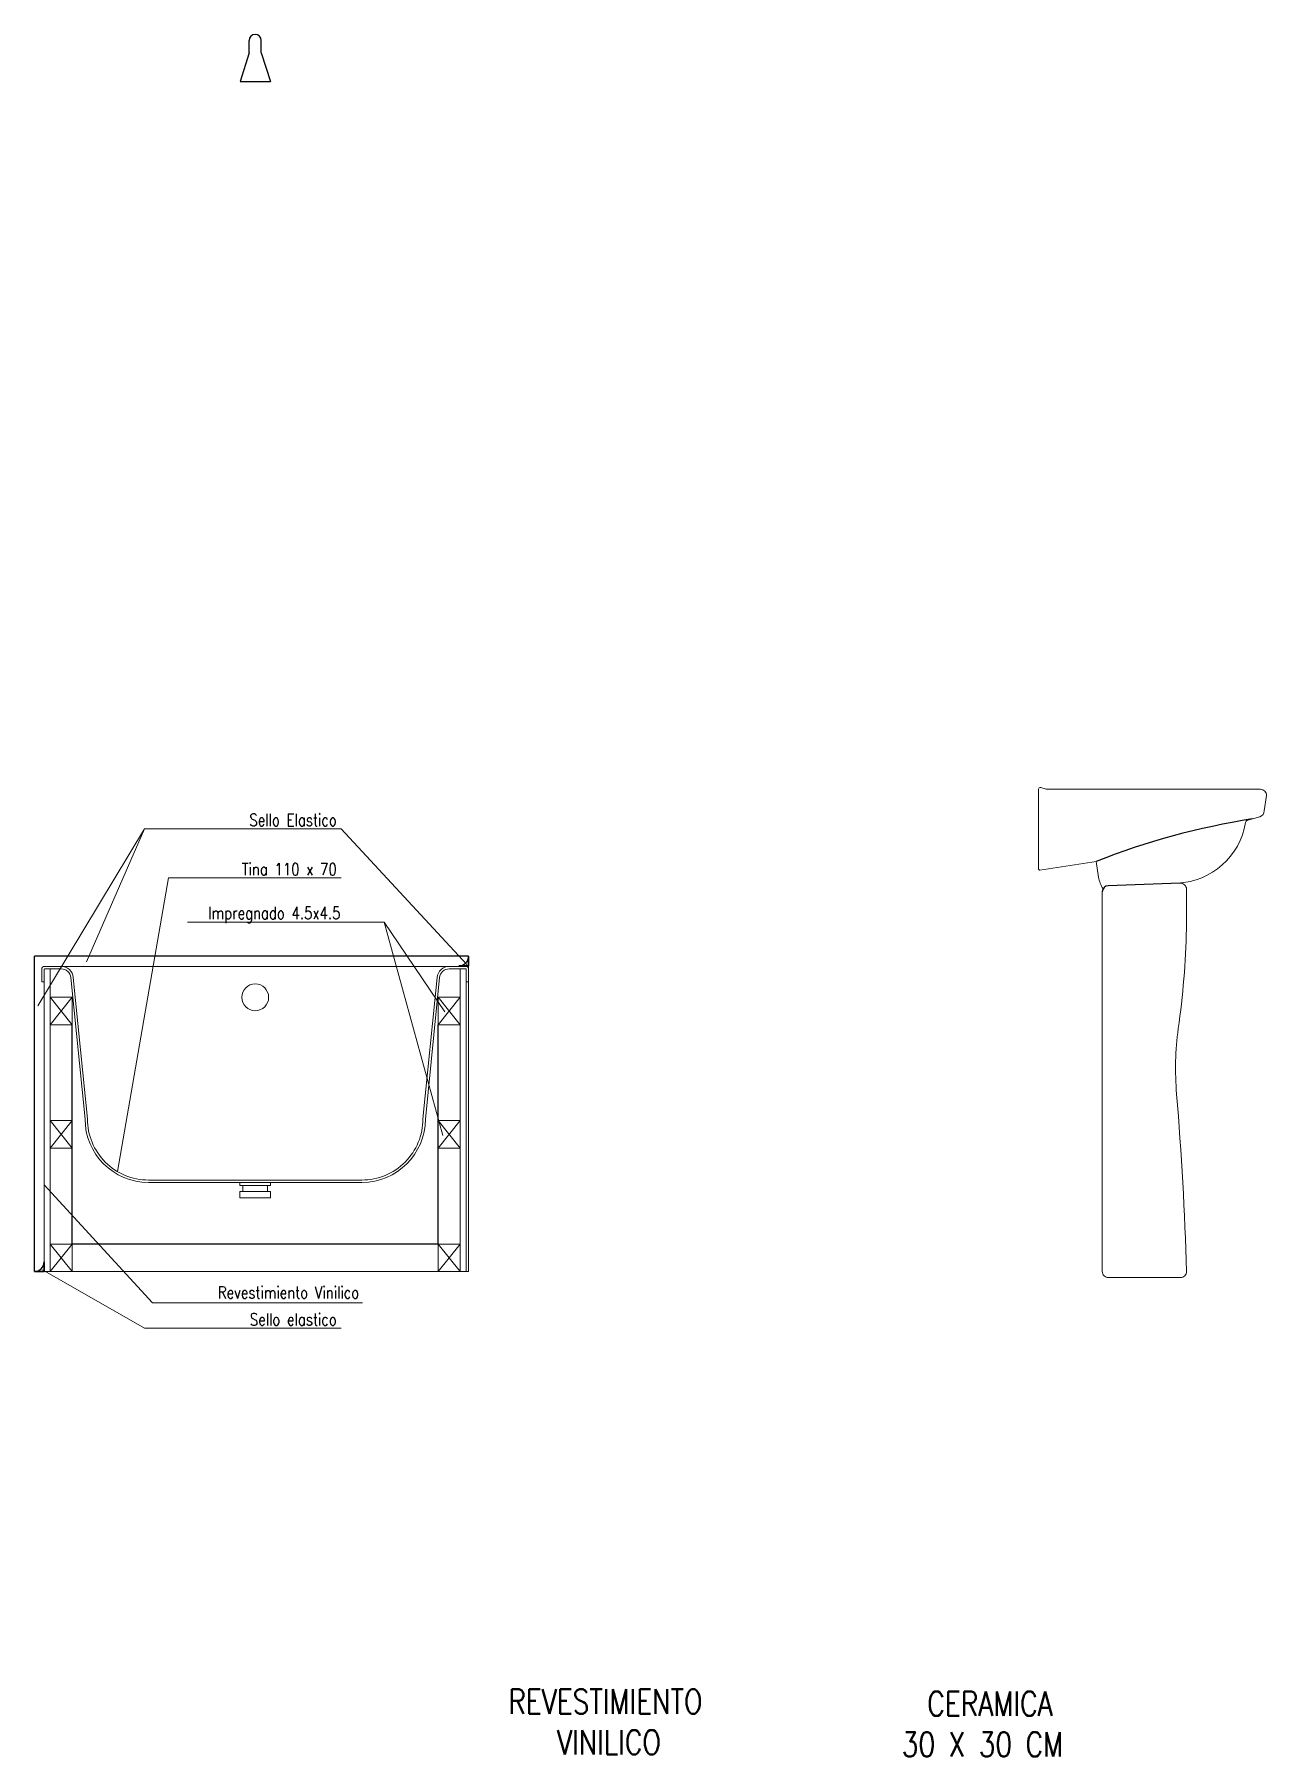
# Model space of a CAD drawing. Header units: metres. Extents: x -2 to 690, y -116 to 73.
# Drawn here: x 633.713 to 635.734, y 24.755 to 27.577 of the extents above; entities that cross this region are included whole.
import ezdxf

# ---------------------------------------------------------------- set-up
doc = ezdxf.new("R2010")
doc.units = ezdxf.units.M
doc.header["$LTSCALE"] = 5
doc.header["$MEASUREMENT"] = 0
doc.layers.get('0').update_dxf_attribs({"color": 30})
for name, color, linetype, lineweight in [('A-ANNO-SYMB', 3, 'Continuous', 18), ('A-ANNO-TEXT', 3, 'Continuous', 18), ('A-DETL-MBND', 3, 'Continuous', 18), ('A-ELEV-MBE2', 4, 'Continuous', 25), ('A-FURN', 8, 'Continuous', 18)]:
    doc.layers.add(name, color=color, linetype=linetype, lineweight=lineweight)
doc.styles.add('E-ROMANS', font='romans.shx', dxfattribs={"width": 0.8})

msp = doc.modelspace()

# ---------------------------------------------------------------- texts
at = {"layer": 'A-ANNO-TEXT', "style": 'E-ROMANS'}
for s, insert, char_height, attachment_point in [('Sello Elastico', (634.2092, 26.2796), 0.02, 9), ('Tina 110 x 70', (634.2092, 26.1989), 0.02, 9), ('Impregnado 4.5x4.5', (634.2152, 26.1205), 0.02, 9), ('Revestimiento Vinilico', (634.2459, 25.5053), 0.02, 9), ('Sello elastico', (634.2092, 25.4611), 0.02, 9), ('\\pi-0.17143;REVESTIMIENTO\\P\\pi-0.091429;VINILICO', (634.6619, 24.7583), 0.04, 7), ('\\pi-0.11124;CERAMICA\\P\\pi-0.15314;30 X 30 CM', (635.2886, 24.7548), 0.04, 7)]:
    msp.add_mtext(s, dxfattribs=dict(at, insert=insert, char_height=char_height, attachment_point=attachment_point))

# ---------------------------------------------------------------- linework, layer by layer
at = {"ltscale": 0.1}
for p, q in [((634.0654, 27.5469), (634.0506, 27.4996)), ((634.0654, 27.5469), (634.0654, 27.5668)), ((634.0854, 27.5469), (634.0854, 27.5668)), ((634.0854, 27.5469), (634.1003, 27.4996)), ((634.0506, 27.4996), (634.1003, 27.4996))]:
    msp.add_line(p, q, dxfattribs=at)
msp.add_arc((634.0754, 27.5668), 0.01, 0, 180, dxfattribs=at)
at = {"layer": 'A-ANNO-SYMB'}
for points in [[(635.5877, 26.1859, 0.353406), (635.6991, 26.2852, -0.291719), (635.7027, 26.2893), (635.7225, 26.2948, 0.33658), (635.7298, 26.3044), (635.7336, 26.3298, 0.414214), (635.7236, 26.3398), (635.7027, 26.3398), (635.4128, 26.3398), (635.3953, 26.3398), (635.374, 26.3398, -0.075473), (635.3725, 26.34), (635.3637, 26.3428, 0.505489), (635.3598, 26.3399), (635.3598, 26.2091, 0.460843), (635.3621, 26.2072), (635.4543, 26.2217), (635.4583, 26.1958, 0.111727), (635.4657, 26.1769)], [(635.4643, 26.1718), (635.4643, 25.5498, 0.414214), (635.4743, 25.5398), (635.5923, 25.5398, 0.414214), (635.6023, 25.5498, 0.013635), (635.5861, 25.8405, -0.053741), (635.5888, 25.9477, 0.030109), (635.6023, 26.1113), (635.6023, 26.1761, 0.424861), (635.5919, 26.1861)]]:
    msp.add_lwpolyline(points, format="xyb", dxfattribs=at)
msp.add_lwpolyline([(633.7134, 25.5496), (634.4254, 25.5496)], dxfattribs=at)
at = {"layer": 'A-ANNO-TEXT'}
for p, q in [((633.8937, 26.2751), (633.7193, 25.9849)), ((633.8937, 26.2751), (633.799, 26.0572)), ((634.2162, 26.2751), (633.8937, 26.2751)), ((634.2162, 26.2751), (634.4224, 26.053)), ((633.9333, 26.1945), (633.8498, 25.7133)), ((634.2162, 26.1945), (633.9333, 26.1945)), ((634.2868, 26.1221), (633.9643, 26.1221)), ((634.2868, 26.1221), (634.3863, 25.9751)), ((634.2868, 26.1221), (634.3832, 25.7726)), ((633.907, 25.4982), (633.7294, 25.6916)), ((633.8937, 25.4567), (633.7266, 25.5523)), ((634.2514, 25.4982), (633.907, 25.4982)), ((634.2162, 25.4567), (633.8937, 25.4567))]:
    msp.add_line(p, q, dxfattribs=at)
at = {"layer": 'A-DETL-MBND'}
msp.add_lwpolyline([(634.4254, 26.0666), (634.4254, 25.5496)], dxfattribs=at)
at = {"layer": 'A-ELEV-MBE2'}
for p, q in [((635.5919, 26.1861), (635.4739, 26.1818)), ((633.7134, 25.5496), (633.7134, 26.0666)), ((634.4254, 26.0666), (633.7134, 26.0666)), ((633.7754, 25.5946), (633.7754, 25.9541)), ((634.3754, 25.5946), (634.3754, 25.9541)), ((634.3754, 25.5946), (633.7754, 25.5946))]:
    msp.add_line(p, q, dxfattribs=at)
for points in [[(634.4094, 26.0506, 0.414214), (634.4254, 26.0666)], [(633.7134, 25.5496, 0.414214), (633.7294, 25.5656)]]:
    msp.add_lwpolyline(points, format="xyb", dxfattribs=at)
for points in [[(634.4094, 26.0506), (634.4254, 26.0506)], [(634.4254, 26.0506), (634.4254, 26.0666)], [(633.7134, 25.5496), (633.7294, 25.5496)], [(633.7294, 25.5496), (633.7294, 25.5656)]]:
    msp.add_lwpolyline(points, close=True, dxfattribs=at)
for centre, radius, start, end in [((635.9033, 25.0765), 1.2301, 99.0322, 111.4077), ((635.4743, 26.1718), 0.01, 92.075, 180)]:
    msp.add_arc(centre, radius, start, end, dxfattribs=at)
at = {"layer": 'A-FURN'}
for p, q in [((633.7573, 26.0496), (634.3935, 26.0496)), ((633.7754, 25.9541), (633.7394, 25.9991)), ((633.7754, 25.9991), (633.7394, 25.9541)), ((634.3754, 25.9541), (634.4114, 25.9991)), ((634.3754, 25.9991), (634.4114, 25.9541)), ((633.7754, 25.7519), (633.7394, 25.7969)), ((633.7754, 25.7969), (633.7394, 25.7519)), ((634.3754, 25.7519), (634.4114, 25.7969)), ((634.3754, 25.7969), (634.4114, 25.7519)), ((634.0554, 25.6906), (634.0554, 25.6806)), ((634.0954, 25.6906), (634.0954, 25.6806)), ((633.7754, 25.5496), (633.7394, 25.5946)), ((633.7754, 25.5946), (633.7394, 25.5496)), ((634.3754, 25.5496), (634.4114, 25.5946)), ((634.3754, 25.5946), (634.4114, 25.5496))]:
    msp.add_line(p, q, dxfattribs=at)
for points in [[(633.7254, 26.0246), (633.7254, 26.0446, -0.414214), (633.7304, 26.0496), (633.7573, 26.0496, -0.385314), (633.7772, 26.0316), (633.8004, 25.7996, 0.414214), (633.9004, 25.6996), (634.2504, 25.6996, 0.414214), (634.3504, 25.7996), (634.3736, 26.0316, -0.385314), (634.3935, 26.0496), (634.4204, 26.0496, -0.414214), (634.4254, 26.0446), (634.4254, 26.0246)], [(633.7294, 26.0246), (633.7294, 26.0446, -0.414214), (633.7304, 26.0456), (633.7573, 26.0456, -0.385314), (633.7733, 26.0312), (633.7964, 25.7994, 0.413646), (633.9004, 25.6956), (634.2504, 25.6956, 0.413646), (634.3544, 25.7994), (634.3776, 26.0312, -0.385314), (634.3935, 26.0456), (634.4204, 26.0456, -0.414214), (634.4214, 26.0446), (634.4214, 26.0246)]]:
    msp.add_lwpolyline(points, format="xyb", dxfattribs=at)
for points in [[(633.7294, 26.0246), (633.7254, 26.0246)], [(633.7294, 26.0246), (633.7294, 25.5496)], [(633.7394, 26.0456), (633.7394, 25.5496)], [(634.4114, 26.0456), (634.4114, 25.5496)], [(634.4254, 26.0246), (634.4214, 26.0246)], [(634.4214, 26.0246), (634.4214, 25.5496)]]:
    msp.add_lwpolyline(points, dxfattribs=at)
for points in [[(633.7754, 25.9541), (633.7754, 25.9991), (633.7394, 25.9991), (633.7394, 25.9541)], [(634.3754, 25.9541), (634.3754, 25.9991), (634.4114, 25.9991), (634.4114, 25.9541)], [(633.7754, 25.7519), (633.7754, 25.7969), (633.7394, 25.7969), (633.7394, 25.7519)], [(634.3754, 25.7519), (634.3754, 25.7969), (634.4114, 25.7969), (634.4114, 25.7519)], [(634.0504, 25.6906), (634.1004, 25.6906), (634.1004, 25.6956), (634.0504, 25.6956)], [(634.0504, 25.6706), (634.1004, 25.6706), (634.1004, 25.6806), (634.0504, 25.6806)], [(633.7754, 25.5496), (633.7754, 25.5946), (633.7394, 25.5946), (633.7394, 25.5496)], [(634.3754, 25.5496), (634.3754, 25.5946), (634.4114, 25.5946), (634.4114, 25.5496)]]:
    msp.add_lwpolyline(points, close=True, dxfattribs=at)
msp.add_circle((634.0754, 25.999), 0.022, dxfattribs=at)

msp.set_redraw_order([(e.dxf.handle, doc.entitydb.next_handle()) for e in msp.query("TEXT MTEXT ATTDEF DIMENSION ARC_DIMENSION")])  # texts and dimensions are drawn at this point

doc.saveas('drawing.dxf')
